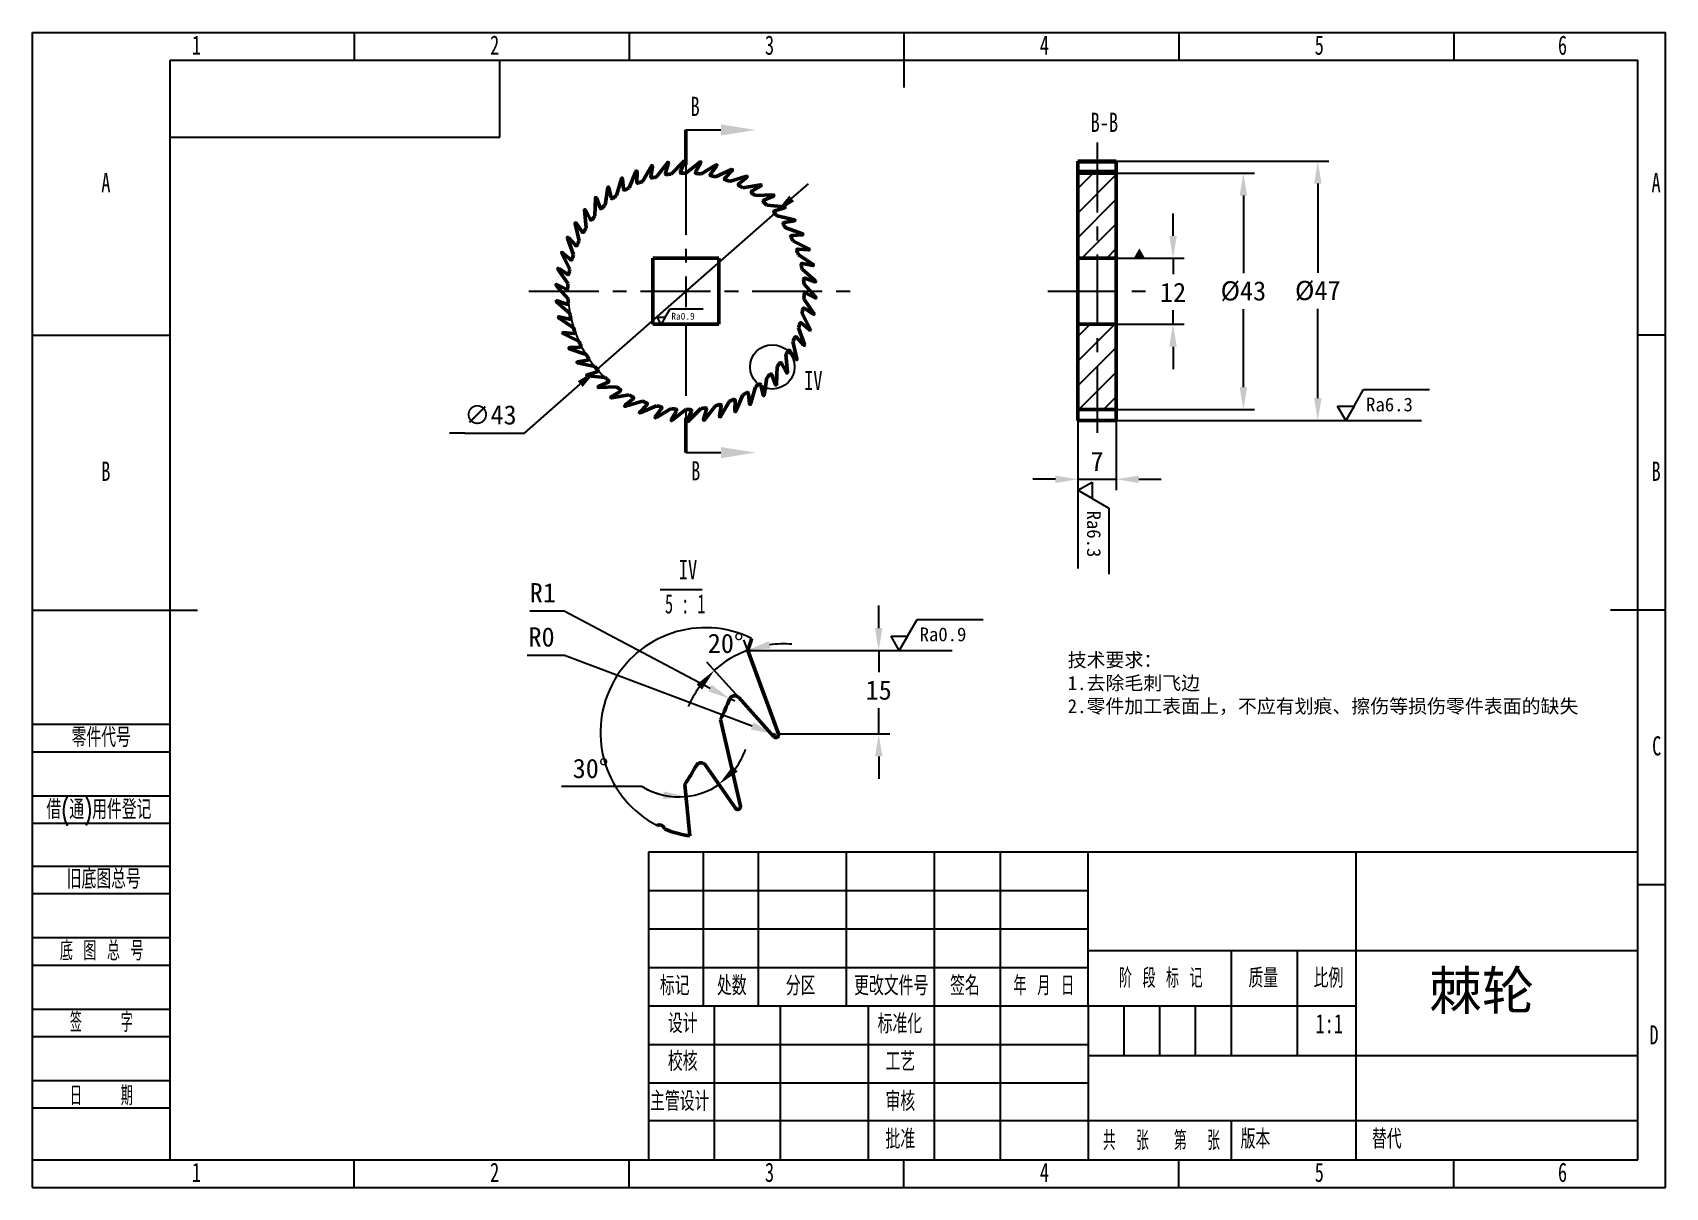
# Model space of a CAD drawing. Header units: millimetres. Extents: x 0 to 297, y 0 to 210.
import ezdxf

# ---------------------------------------------------------------- set-up
doc = ezdxf.new("R2010")
doc.units = ezdxf.units.MM
doc.header["$PDSIZE"] = -1
doc.linetypes.add('CENTERX2', pattern=[20.319999999999997, 12.7, -2.54, 2.54, -2.54])
for name, color, linetype in [('中心线层', 7, 'CENTERX2'), ('图框', 7, 'Continuous'), ('细实线层', 7, 'Continuous')]:
    doc.layers.add(name, color=color, linetype=linetype)
for name, color, linetype, lineweight in [('文字层', 3, 'Continuous', 25), ('标注层', 4, 'Continuous', 25), ('粗实线层', 7, 'Continuous', 25), ('轮廓实线层', 7, 'Continuous', 50)]:
    doc.layers.add(name, color=color, linetype=linetype, lineweight=lineweight)
doc.styles.add('SLDTEXTSTYLE0', font='TXT', dxfattribs={"width": 0.7, "bigfont": 'bigfont'})
doc.styles.add('SLDTEXTSTYLE1', font='TXT', dxfattribs={"width": 0.6, "bigfont": 'bigfont'})
doc.styles.add('SLDTEXTSTYLE2', font='TXT', dxfattribs={"width": 0.6142857142857143, "bigfont": 'bigfont'})
doc.styles.add('SLDTEXTSTYLE3', font='TXT', dxfattribs={"width": 0.6199999999999999, "bigfont": 'bigfont'})
doc.styles.add('SLDTEXTSTYLE4', font='TXT', dxfattribs={"width": 0.5666666666666668, "bigfont": 'bigfont'})
doc.styles.add('SLDTEXTSTYLE5', font='TXT', dxfattribs={"width": 0.7})
doc.styles.add('SLDTEXTSTYLE6', font='TXT', dxfattribs={"width": 0.6199999999999999})
doc.dimstyles.new('ISO-25', dxfattribs={"dimtxt": 2.5, "dimasz": 2.5, "dimexe": 1.25, "dimexo": 0.625, "dimtad": 1, "dimtxsty": 'Standard', "dimcen": 2.5, "dimadec": 0, "dimazin": 0, "dimtfac": 1, "dimtmove": 0, "dimatfit": 3, "dimfxl": 1, "dimarcsym": 0})
pattern_1 = [(45, (-9.231813088545891, 13.75), (-2.245064030267288, 2.245064030267288), [])]

msp = doc.modelspace()

# ---------------------------------------------------------------- texts
at = {"layer": '图框', "char_height": 3.5}
for s, insert, attachment_point, style in [('1', (29.79444444272668, 209.4864278646276), 2, 'SLDTEXTSTYLE5'), ('2', (84.04444444272667, 209.4864278646276), 2, 'SLDTEXTSTYLE5'), ('3', (134.0444444427267, 209.4864278646276), 2, 'SLDTEXTSTYLE5'), ('4', (184.0444444427267, 209.4864278646276), 2, 'SLDTEXTSTYLE5'), ('5', (234.0444444427267, 209.4864278646276), 2, 'SLDTEXTSTYLE5'), ('6', (278.2968750200235, 209.4864278646276), 2, 'SLDTEXTSTYLE5'), ('A', (13.32031252002326, 184.4864278646276), 2, 'SLDTEXTSTYLE5'), ('A', (295.3203125200233, 184.4864278646276), 2, 'SLDTEXTSTYLE5'), ('B', (13.32031252002326, 131.9864278646276), 2, 'SLDTEXTSTYLE5'), ('B', (295.3203125200232, 131.9864278646276), 2, 'SLDTEXTSTYLE5'), ('零件代号', (7.083635906999827, 83.57905177590045), 1, 'SLDTEXTSTYLE0'), ('C', (295.4272569427267, 82.04267083425643), 2, 'SLDTEXTSTYLE5'), ('借(通)用件登记', (2.496135550862075, 70.47254970328433), 1, 'SLDTEXTSTYLE0'), ('旧底图总号', (6.194053347533486, 57.82384841931236), 1, 'SLDTEXTSTYLE0'), ('底 图 总 号', (4.947178195541621, 44.76550074019977), 1, 'SLDTEXTSTYLE2'), ('标记', (116.7966342290526, 38.41721650494372), 2, 'SLDTEXTSTYLE0'), ('处数', (127.184059282118, 38.41721650494367), 2, 'SLDTEXTSTYLE0'), ('分区', (139.7079258110508, 38.41721650494365), 2, 'SLDTEXTSTYLE0'), ('更改文件号', (156.1801236940066, 38.41721650494361), 2, 'SLDTEXTSTYLE0'), ('签名', (169.5758031230824, 38.41721650494368), 2, 'SLDTEXTSTYLE0'), ('年 月 日', (183.9323626645692, 38.41721650494368), 2, 'SLDTEXTSTYLE3'), ('阶 段 标 记', (205.2114214022449, 39.80541856892588), 2, 'SLDTEXTSTYLE2'), ('质量', (223.8689610554449, 39.80541856892582), 2, 'SLDTEXTSTYLE0'), ('比例', (235.7185784945193, 39.80541856892592), 2, 'SLDTEXTSTYLE0'), ('签    字', (12.48994890828751, 31.76352494289896), 2, 'SLDTEXTSTYLE4'), ('设计', (118.2463137204692, 31.55814869226443), 2, 'SLDTEXTSTYLE0'), ('标准化', (157.759677382236, 31.49170988257322), 2, 'SLDTEXTSTYLE0'), ('1:1', (235.8581619610939, 31.5205321756722), 2, 'SLDTEXTSTYLE5'), ('D', (294.9296875200234, 29.48642786462763), 2, 'SLDTEXTSTYLE5'), ('校核', (118.2463137204691, 24.67899872668253), 2, 'SLDTEXTSTYLE0'), ('工艺', (157.8350248691193, 24.6426253208183), 2, 'SLDTEXTSTYLE0'), ('日    期', (12.48994890828748, 18.41347423487365), 2, 'SLDTEXTSTYLE4'), ('主管设计', (117.7047667331194, 17.39928971212241), 2, 'SLDTEXTSTYLE0'), ('审核', (157.8350248691194, 17.39928971212244), 2, 'SLDTEXTSTYLE0'), ('批准', (157.8350248691195, 10.52290553812348), 2, 'SLDTEXTSTYLE0'), ('共  张', (198.8697937876698, 10.26180767047339), 2, 'SLDTEXTSTYLE1'), ('第  张', (211.8048688305672, 10.26180767047351), 2, 'SLDTEXTSTYLE1'), ('版本', (222.4382225772596, 10.53142700034251), 2, 'SLDTEXTSTYLE0'), ('替代', (243.6406191091543, 10.53142700034255), 1, 'SLDTEXTSTYLE0'), ('1', (29.79444444272668, 4.486427864627626), 2, 'SLDTEXTSTYLE5'), ('2', (84.04444444272667, 4.486427864627628), 2, 'SLDTEXTSTYLE5'), ('3', (134.0444444427267, 4.486427864627628), 2, 'SLDTEXTSTYLE5'), ('4', (184.0444444427267, 4.486427864627628), 2, 'SLDTEXTSTYLE5'), ('5', (234.0444444427267, 4.486427864627628), 2, 'SLDTEXTSTYLE5'), ('6', (278.2968750200235, 4.486427864627628), 2, 'SLDTEXTSTYLE5')]:
    msp.add_mtext(s, dxfattribs=dict(at, insert=insert, attachment_point=attachment_point, style=style))
at = {"layer": '文字层', "char_height": 3.5, "style": 'SLDTEXTSTYLE5'}
for s, insert, attachment_point in [('B', (119.6682740837421, 198.3472295963182), 1), ('B-B', (194.9524356485403, 195.4471147945292), 2), ('IV', (140.3385230183317, 148.4860772098075), 1), ('B', (119.7797922567512, 132.0623394807915), 1)]:
    msp.add_mtext(s, dxfattribs=dict(at, insert=insert, attachment_point=attachment_point))
at = {"layer": '标注层', "attachment_point": 1}
for s, width, gutter_width, heights, insert, char_height in [('{\\fSimSun|b0|i0|c134|p2;技术要求：}\\P{\\fSimSun|b0|i0|c134|p2;1.去除毛刺飞边\\P2.零件加工表面上，不应有划痕、擦伤等损伤零件表面的缺失}', 89.97533635594165, 12.61559963783261, [24.81986906963384], (188.2736774651112, 97.184390690047), 2.523119927566522), ('{\\fSimSun|b0|i0|c134|p2;棘轮}', 35.65406829581525, 17.5, [0], (254.0737509386099, 39.30536961816739), 7)]:
    msp.add_mtext_dynamic_manual_height_columns(s, width=width, gutter_width=gutter_width, heights=heights, dxfattribs=dict(at, insert=insert, char_height=char_height))

# ---------------------------------------------------------------- blocks, each defined once
blk = doc.blocks.new('*D1')
at = {"layer": 'Defpoints', "color": 0, "transparency": 16777216}
for p in [(197.1253522657848, 168.9633858267717), (197.1253522657848, 156.9633858267717), (207.443343743452, 156.9633858267717)]:
    blk.add_point(p, dxfattribs=at)
at = {"layer": '标注层', "color": 0, "lineweight": -2, "transparency": 16777216}
for p, q in [((207.443343743452, 173.0433858267717), (207.443343743452, 177.1233858267717)), ((197.1253522657848, 168.9633858267717), (209.443343743452, 168.9633858267717)), ((207.443343743452, 168.9633858267717), (207.443343743452, 166.0486061096303)), ((207.443343743452, 156.9633858267717), (207.443343743452, 159.5006061096303)), ((197.1253522657848, 156.9633858267717), (209.443343743452, 156.9633858267717)), ((207.443343743452, 152.8833858267717), (207.443343743452, 148.8033858267717))]:
    blk.add_line(p, q, dxfattribs=at)
at = {"layer": '标注层', "color": 0, "transparency": 16777216}
for points in [[(206.763343743452, 173.0433858267717), (208.123343743452, 173.0433858267717), (207.443343743452, 168.9633858267717)], [(206.763343743452, 152.8833858267717), (208.123343743452, 152.8833858267717), (207.443343743452, 156.9633858267717)]]:
    blk.add_solid(points, dxfattribs=at)
at = {"layer": '标注层', "color": 0, "transparency": 16777216, "insert": (207.443343743452, 162.7746061096302), "char_height": 3.5, "attachment_point": 5}
blk.add_mtext('12', dxfattribs=at)
blk = doc.blocks.new('*D2')
at = {"layer": 'Defpoints', "color": 0, "transparency": 16777216}
for p in [(190.1253522657847, 139.4461504668751), (197.1253522657847, 139.4461504668751), (197.1253522657847, 128.7725395235718)]:
    blk.add_point(p, dxfattribs=at)
at = {"layer": '标注层', "color": 0, "lineweight": -2, "transparency": 16777216}
for p, q in [((190.1253522657847, 139.4461504668751), (190.1253522657847, 126.7725395235718)), ((197.1253522657847, 139.4461504668751), (197.1253522657847, 126.7725395235718)), ((186.0453522657847, 128.7725395235718), (181.9653522657847, 128.7725395235718)), ((190.1253522657847, 128.7725395235718), (197.1253522657847, 128.7725395235718)), ((201.2053522657847, 128.7725395235718), (205.2853522657847, 128.7725395235718))]:
    blk.add_line(p, q, dxfattribs=at)
at = {"layer": '标注层', "color": 0, "transparency": 16777216}
for points in [[(186.0453522657847, 129.4525395235718), (186.0453522657847, 128.0925395235718), (190.1253522657847, 128.7725395235718)], [(201.2053522657847, 129.4525395235718), (201.2053522657847, 128.0925395235718), (197.1253522657847, 128.7725395235718)]]:
    blk.add_solid(points, dxfattribs=at)
at = {"layer": '标注层', "color": 0, "transparency": 16777216, "insert": (193.6253522657847, 132.0465395235718), "char_height": 3.5, "attachment_point": 5}
blk.add_mtext('7', dxfattribs=at)
blk = doc.blocks.new('*D3')
at = {"layer": 'Defpoints', "color": 0, "transparency": 16777216}
for p in [(190.1253522657848, 184.4633858267717), (190.1253522657848, 141.4633858267717), (220.2392557224694, 141.4633858267717)]:
    blk.add_point(p, dxfattribs=at)
at = {"layer": '标注层', "color": 0, "lineweight": -2, "transparency": 16777216}
for p, q in [((190.1253522657848, 184.4633858267717), (222.2392557224694, 184.4633858267717)), ((220.2392557224694, 180.3833858267717), (220.2392557224694, 166.2373858267717)), ((220.2392557224694, 145.5433858267717), (220.2392557224694, 159.6893858267717)), ((190.1253522657848, 141.4633858267717), (222.2392557224694, 141.4633858267717))]:
    blk.add_line(p, q, dxfattribs=at)
at = {"layer": '标注层', "color": 0, "transparency": 16777216}
for points in [[(219.5592557224694, 180.3833858267717), (220.9192557224694, 180.3833858267717), (220.2392557224694, 184.4633858267717)], [(219.5592557224694, 145.5433858267717), (220.9192557224694, 145.5433858267717), (220.2392557224694, 141.4633858267717)]]:
    blk.add_solid(points, dxfattribs=at)
at = {"layer": '标注层', "color": 0, "transparency": 16777216, "insert": (220.2392557224694, 162.9633858267716), "char_height": 3.5, "attachment_point": 5}
blk.add_mtext('%%C43', dxfattribs=at)
blk = doc.blocks.new('*D4')
at = {"layer": 'Defpoints', "color": 0, "transparency": 16777216}
for p in [(190.1253522657848, 186.6224138144045), (190.1253522657848, 139.4461504668751), (233.7768705038676, 139.4461504668751)]:
    blk.add_point(p, dxfattribs=at)
at = {"layer": '标注层', "color": 0, "lineweight": -2, "transparency": 16777216}
for p, q in [((190.1253522657848, 186.6224138144045), (235.7768705038676, 186.6224138144045)), ((233.7768705038676, 182.5424138144045), (233.7768705038676, 166.3082821406398)), ((233.7768705038676, 143.5261504668752), (233.7768705038676, 159.7602821406398)), ((190.1253522657848, 139.4461504668751), (235.7768705038676, 139.4461504668751))]:
    blk.add_line(p, q, dxfattribs=at)
at = {"layer": '标注层', "color": 0, "transparency": 16777216}
for points in [[(233.0968705038676, 182.5424138144045), (234.4568705038676, 182.5424138144045), (233.7768705038676, 186.6224138144045)], [(233.0968705038676, 143.5261504668752), (234.4568705038676, 143.5261504668752), (233.7768705038676, 139.4461504668751)]]:
    blk.add_solid(points, dxfattribs=at)
at = {"layer": '标注层', "color": 0, "transparency": 16777216, "insert": (233.7768705038675, 163.0342821406397), "char_height": 3.5, "attachment_point": 5}
blk.add_mtext('%%C47', dxfattribs=at)
blk = doc.blocks.new('*D5')
at = {"layer": 'Defpoints', "color": 0, "transparency": 16777216}
for p in [(135.0035097878349, 177.1436366295763), (102.6819697769038, 148.7831350239668)]:
    blk.add_point(p, dxfattribs=at)
at = {"layer": '标注层', "color": 0, "lineweight": -2, "transparency": 16777216}
for p, q in [((138.0702977702675, 179.8345865493643), (141.1370857527, 182.5255364691524)), ((135.0035097878349, 177.1436366295763), (102.6819697769038, 148.7831350239668)), ((89.46370047940773, 137.1847784014721), (99.61518179447118, 146.0921851041788)), ((78.60636714607442, 137.1847784014721), (89.46370047940773, 137.1847784014721))]:
    blk.add_line(p, q, dxfattribs=at)
blk.add_arc((118.8427397823693, 162.9633858267715), 21.49999999999999, 185.762228366867, 226.595139158373, dxfattribs=at)
at = {"layer": '标注层', "color": 0, "transparency": 16777216}
for points in [[(137.6218061169695, 180.3457178797698), (138.5187894235655, 179.3234552189589), (135.0035097878349, 177.1436366295763)], [(99.16669014117318, 146.6033164345842), (100.0636734477692, 145.5810537737734), (102.6819697769038, 148.7831350239668)]]:
    blk.add_solid(points, dxfattribs=at)
at = {"layer": '标注层', "color": 0, "transparency": 16777216, "insert": (83.27303381274108, 140.4587784014721), "char_height": 3.5, "attachment_point": 5}
blk.add_mtext('∅43', dxfattribs=at)
blk = doc.blocks.new('SW_NOTE_0')
at = {"layer": '图框', "color": 0}
blk.add_line((-2.851041848771274, -0.8555552922189236), (4.819791880436242, -0.8555552922189236), dxfattribs=at)
at = {"layer": '图框', "color": 0, "char_height": 3.5, "attachment_point": 2}
for s, insert, style in [('IV', (2.242187499999992, 4.511737089201883), 'SLDTEXTSTYLE5'), ('5 : 1', (1.742708151228733, -1.699373301520868), 'SLDTEXTSTYLE6')]:
    blk.add_mtext(s, dxfattribs=dict(at, insert=insert, style=style))
blk = doc.blocks.new('*D7')
at = {"layer": 'Defpoints', "color": 0, "transparency": 16777216}
for p in [(126.8267608157658, 88.8664133048388), (127.7101896324819, 88.397835561545)]:
    blk.add_point(p, dxfattribs=at)
at = {"layer": '标注层', "color": 0, "lineweight": -2, "transparency": 16777216}
for p, q in [((90.46856093563935, 104.8675153364093), (96.659227602306, 104.8675153364093)), ((96.659227602306, 104.8675153364093), (123.2223921050758, 90.77819943236412)), ((127.7101896324819, 88.397835561545), (126.8267608157658, 88.8664133048388))]:
    blk.add_line(p, q, dxfattribs=at)
at = {"layer": '标注层', "color": 0, "transparency": 16777216}
blk.add_solid([(123.54102312633, 91.37892755081246), (122.9037610838215, 90.17747131391576), (126.8267608157658, 88.8664133048388)], dxfattribs=at)
at = {"layer": '标注层', "color": 0, "transparency": 16777216, "insert": (92.80189426897269, 108.1415153364093), "char_height": 3.5, "attachment_point": 5}
blk.add_mtext('R1', dxfattribs=at)
blk = doc.blocks.new('*D8')
at = {"layer": 'Defpoints', "color": 0, "transparency": 16777216}
for p in [(134.7267690359141, 82.46713927445286), (135.1946060790682, 82.29071173156422)]:
    blk.add_point(p, dxfattribs=at)
at = {"layer": '标注层', "color": 0, "lineweight": -2, "transparency": 16777216}
for p, q in [((89.94486592636596, 96.80042274161565), (96.71886592636665, 96.80042274161565)), ((96.71886592636665, 96.80042274161565), (130.9092048436669, 83.90679327388185)), ((135.1946060790682, 82.29071173156422), (134.7267690359141, 82.46713927445286))]:
    blk.add_line(p, q, dxfattribs=at)
blk.add_arc((135.1946060790682, 82.29071173156422), 0.4999981768335431, 159.3378765327872, 221.8527882067873, dxfattribs=at)
at = {"layer": '标注层', "color": 0, "transparency": 16777216}
blk.add_solid([(131.149147176905, 84.54305397258975), (130.6692625104287, 83.27053257517397), (134.7267690359141, 82.46713927445286)], dxfattribs=at)
at = {"layer": '标注层', "color": 0, "transparency": 16777216, "insert": (92.56986592636596, 100.0744227416156), "char_height": 3.5, "attachment_point": 5}
blk.add_mtext('R0', dxfattribs=at)
blk = doc.blocks.new('*D9')
at = {"layer": 'Defpoints', "color": 0, "transparency": 16777216}
for p in [(130.1019544379837, 97.63867569889638), (135.6640663728745, 82.46277337557781), (153.9041227926778, 82.46277337557781)]:
    blk.add_point(p, dxfattribs=at)
at = {"layer": '标注层', "color": 0, "lineweight": -2, "transparency": 16777216}
for p, q in [((153.9041227926778, 101.7186756988964), (153.9041227926778, 105.7986756988964)), ((130.1019544379837, 97.63867569889638), (155.9041227926778, 97.63867569889638)), ((153.9041227926778, 97.63867569889638), (153.9041227926778, 93.68356975951764)), ((153.9041227926778, 82.46277337557781), (153.9041227926778, 87.13556975951764)), ((135.6640663728745, 82.46277337557781), (155.9041227926778, 82.46277337557781)), ((153.9041227926778, 78.38277337557781), (153.9041227926778, 74.30277337557781))]:
    blk.add_line(p, q, dxfattribs=at)
at = {"layer": '标注层', "color": 0, "transparency": 16777216}
for points in [[(153.2241227926777, 101.7186756988964), (154.5841227926778, 101.7186756988964), (153.9041227926778, 97.63867569889638)], [(153.2241227926777, 78.38277337557781), (154.5841227926778, 78.38277337557781), (153.9041227926778, 82.46277337557781)]]:
    blk.add_solid(points, dxfattribs=at)
at = {"layer": '标注层', "color": 0, "transparency": 16777216, "insert": (153.9041227926778, 90.40956975951758), "char_height": 3.5, "attachment_point": 5}
blk.add_mtext('15', dxfattribs=at)
blk = doc.blocks.new('*D10')
at = {"layer": 'Defpoints', "color": 0, "transparency": 16777216}
for p in [(127.9076228229912, 96.73125003211322), (130.1019544379837, 97.63867569889634), (128.4550501631624, 89.06506443198529), (134.8221766429073, 81.9571034404239), (135.6640643106825, 82.46277900214999)]:
    blk.add_point(p, dxfattribs=at)
at = {"layer": '标注层', "color": 0, "lineweight": -2, "transparency": 16777216}
for p, q in [((130.1019544379837, 97.63867569889634), (129.3953792529429, 99.56652542895803)), ((128.4550501631624, 89.06506443198529), (122.6678082678615, 95.5256695057794))]:
    blk.add_line(p, q, dxfattribs=at)
for start, end in [(85.23972738565044, 97.68404557981391), (110.1283637739774, 131.8531557205777), (144.2974739147412, 156.7417921089047)]:
    blk.add_arc((136.5607387791522, 80.01625431717392), 18.82199504572267, start, end, dxfattribs=at)
at = {"layer": '标注层', "color": 0, "transparency": 16777216}
for points in [[(134.2074719700423, 98.00916719349578), (133.8806188698075, 99.32930622059365), (130.0836283386313, 97.68867740634036)], [(120.7702547664495, 91.45468214608594), (121.7821270660583, 90.54599383358028), (124.0022558537709, 94.03595488865952)]]:
    blk.add_solid(points, dxfattribs=at)
at = {"layer": '标注层', "color": 0, "transparency": 16777216, "insert": (126.0653689074879, 98.9144249754255), "char_height": 3.5, "attachment_point": 5}
blk.add_mtext('20%%D', dxfattribs=at)
blk = doc.blocks.new('*D11')
at = {"layer": 'Defpoints', "color": 0, "transparency": 16777216}
for p in [(122.4238051699526, 76.7871362509927), (118.6286377387172, 73.25662275578587), (122.9821038848362, 72.2090615160279), (127.8498674409515, 68.93720919068663), (119.567215316189, 63.90015570249169)]:
    blk.add_point(p, dxfattribs=at)
at = {"layer": '标注层', "color": 0, "lineweight": -2, "transparency": 16777216}
blk.add_line((110.8923535846587, 72.88854392557937), (96.18102025132536, 72.88854392557937), dxfattribs=at)
for start, end in [(322.993885939443, 341.3345919695654), (238.5547843820491, 275.7283625371786), (239.0469504769337, 257.3876565070562), (275.7283625371786, 304.6531799093205)]:
    blk.add_arc((117.570090105089, 83.8090440964537), 12.80037065941277, start, end, dxfattribs=at)
at = {"layer": '标注层', "color": 0, "transparency": 16777216}
for points in [[(128.2629574598787, 75.6138942903126), (127.3212396556898, 76.59510149435957), (124.8484769456433, 73.27934447976942)], [(114.8159103925005, 71.99632300708332), (114.7342587945136, 70.63877631670903), (118.8477246646299, 71.07259486793549)]]:
    blk.add_solid(points, dxfattribs=at)
at = {"layer": '标注层', "color": 0, "transparency": 16777216, "insert": (101.496686917992, 76.16254392557936), "char_height": 3.5, "attachment_point": 5}
blk.add_mtext('30%%D', dxfattribs=at)
blk = doc.blocks.new('ccd')
for p, q in [((3, 5.196152422706746), (6.5, 11.25833024919802)), ((6.5, 11.25833024919802), (30.5, 11.25833024919802)), ((0, 0), (-3, 5.196152422706746)), ((-3, 5.196152422706746), (3, 5.196152422706746)), ((3, 5.196152422706746), (0, 0))]:
    blk.add_line(p, q)
blk.add_attdef('RA6.3', (7.394391224322135, 3.359505724395603), '', height=5)
blk = doc.blocks.new('1')
at = {"layer": '标注层'}
blk.add_lwpolyline([(207.443343743452, 177.1233858267717, 2, 0, 0), (207.443343743452, 178.8838475750934, 0, 0, 0)], format="xyseb", dxfattribs=at)

# ---------------------------------------------------------------- dimensions: what is measured, and where the dimension line sits
at = {"layer": '标注层'}
for base, p1, p2, picture, middle in [((233.7768705038676, 139.4461504668751), (190.1253522657847, 186.6224138144044), (190.1253522657847, 139.4461504668751), '*D4', (233.7768705038675, 163.0342821406397)), ((220.2392557224694, 141.4633858267717), (190.1253522657847, 184.4633858267717), (190.1253522657847, 141.4633858267716), '*D3', (220.2392557224694, 162.9633858267716))]:
    dim = msp.add_linear_dim(base=base, p1=p1, p2=p2, angle=90, text='%%C<>', dimstyle='ISO-25', override={"dimtxt": 3.5, "dimasz": 4.08, "dimexe": 2, "dimexo": 0, "dimgap": 1.524, "dimtih": 1, "dimtoh": 1, "dimdec": 0, "dimzin": 0, "dimadec": 2, "dimtdec": 0, "dimtzin": 0}, dxfattribs=at)
    dim.commit()
    dim.dimension.update_dxf_attribs({"geometry": picture, "text_midpoint": middle, "dimtype": 160})
dim = msp.add_diameter_dim_2p(p1=(135.0035097878349, 177.1436366295763), p2=(102.6819697769038, 148.7831350239668), dimstyle='ISO-25', override={"dimtxt": 3.5, "dimasz": 4.08, "dimexe": 2, "dimexo": 0, "dimgap": 1.524, "dimtih": 1, "dimtoh": 1, "dimdec": 0, "dimzin": 0, "dimadec": 2, "dimtdec": 0, "dimtzin": 0}, dxfattribs=at)
dim.commit()
dim.dimension.update_dxf_attribs({"geometry": '*D5', "text_midpoint": (83.27303381274108, 137.1847784014721), "dimtype": 163})
for base, p1, p2, picture, middle in [((207.443343743452, 156.9633858267717), (197.1253522657847, 168.9633858267716), (197.1253522657847, 156.9633858267716), '*D1', (207.443343743452, 162.7746061096302)), ((153.9041227926778, 82.46277337557781), (130.1019544379837, 97.63867569889632), (135.6640663728745, 82.46277337557778), '*D9', (153.9041227926778, 90.40956975951758))]:
    dim = msp.add_linear_dim(base=base, p1=p1, p2=p2, angle=90, dimstyle='ISO-25', override={"dimtxt": 3.5, "dimasz": 4.08, "dimexe": 2, "dimexo": 0, "dimgap": 1.524, "dimtih": 1, "dimtoh": 1, "dimdec": 0, "dimzin": 0, "dimadec": 2, "dimtdec": 0, "dimtzin": 0}, dxfattribs=at)
    dim.commit()
    dim.dimension.update_dxf_attribs({"geometry": picture, "text_midpoint": middle, "dimtype": 160})
dim = msp.add_linear_dim(base=(197.1253522657847, 128.7725395235718), p1=(190.1253522657847, 139.4461504668751), p2=(197.1253522657847, 139.4461504668751), dimstyle='ISO-25', override={"dimtxt": 3.5, "dimasz": 4.08, "dimexe": 2, "dimexo": 0, "dimgap": 1.524, "dimtih": 1, "dimtoh": 1, "dimdec": 0, "dimzin": 0, "dimadec": 2, "dimtdec": 0, "dimtzin": 0}, dxfattribs=at)
dim.commit()
dim.dimension.update_dxf_attribs({"geometry": '*D2', "text_midpoint": (193.6253522657847, 132.0465395235718)})
for center, mpoint, picture, middle in [((127.7101896324819, 88.397835561545), (126.8267608157658, 88.8664133048388), '*D7', (92.80189426897269, 104.8675153364093)), ((135.1946060790682, 82.29071173156422), (134.7267690359141, 82.46713927445286), '*D8', (92.56986592636596, 96.80042274161565))]:
    dim = msp.add_radius_dim(center=center, mpoint=mpoint, dimstyle='ISO-25', override={"dimtxt": 3.5, "dimasz": 4.08, "dimexe": 2, "dimexo": 0, "dimgap": 1.524, "dimtih": 1, "dimtoh": 1, "dimdec": 0, "dimzin": 0, "dimadec": 2, "dimtdec": 0, "dimtzin": 0}, dxfattribs=at)
    dim.commit()
    dim.dimension.update_dxf_attribs({"geometry": picture, "text_midpoint": middle, "dimtype": 164})
dim = msp.add_angular_dim_2l(base=(127.9076228229912, 96.73125003211322), line1=((135.6640643106825, 82.46277900214999), (130.1019544379837, 97.63867569889634)), line2=((128.4550501631624, 89.0650644319853), (134.8221766429073, 81.9571034404239)), text='20%%D', dimstyle='ISO-25', override={"dimtxt": 3.5, "dimasz": 4.08, "dimexe": 2, "dimexo": 0, "dimgap": 1.524, "dimtih": 1, "dimtoh": 1, "dimdec": 0, "dimzin": 0, "dimadec": 2, "dimtdec": 0, "dimtzin": 0}, dxfattribs=at)
dim.commit()
dim.dimension.update_dxf_attribs({"geometry": '*D10', "text_midpoint": (126.0653689074879, 95.6404249754255), "dimtype": 162})
dim = msp.add_angular_dim_2l(base=(122.9821038848362, 72.2090615160279), line1=((119.567215316189, 63.90015570249169), (118.6286377387173, 73.25662275578587)), line2=((122.4238051699526, 76.7871362509927), (127.8498674409515, 68.93720919068663)), text='30%%D', dimstyle='ISO-25', override={"dimtxt": 3.5, "dimasz": 4.08, "dimexe": 2, "dimexo": 0, "dimgap": 1.524, "dimtih": 1, "dimtoh": 1, "dimdec": 0, "dimzin": 0, "dimadec": 2, "dimtdec": 0, "dimtzin": 0}, dxfattribs=at)
dim.commit()
dim.dimension.update_dxf_attribs({"geometry": '*D11', "text_midpoint": (101.496686917992, 76.16254392557937)})

# ---------------------------------------------------------------- hatches: boundary and pattern name
h = msp.add_hatch()
h.set_pattern_fill('ANSI31', color=256, angle=2.8e-322, style=0)
h.set_pattern_definition(pattern_1)
h.paths.add_polyline_path([(197.1253522657847, 168.9633858267716), (197.1253522657847, 184.4633858267716), (190.1253522657847, 184.4633858267716), (190.1253522657847, 168.9633858267716)], flags=0)
h = msp.add_hatch()
h.set_pattern_fill('ANSI31', color=256, angle=2.8e-322, style=0)
h.set_pattern_definition(pattern_1)
h.paths.add_polyline_path([(190.1253522657847, 156.9633858267716), (190.1253522657847, 141.4633858267716), (197.1253522657847, 141.4633858267716), (197.1253522657847, 156.9633858267716)], flags=0)

# ---------------------------------------------------------------- linework, layer by layer
msp.add_arc((122.3317130212521, 82.74037463152372), 19.04195642910886, 63.66043452912587, 242.732976259394)
at = {"layer": '中心线层'}
for p, q in [((193.6253522657847, 189.9990406667341), (193.6253522657847, 137.2445394108021)), ((118.8427397823694, 185.9505805314363), (118.8427397823694, 160.0608149017889)), ((90.27410121372489, 162.9633858267716), (148.7113486463547, 162.9633858267716)), ((184.6800171431715, 162.9633858267716), (204.1968963845685, 162.9633858267716)), ((118.8427397823694, 156.6439722491059), (118.8427397823694, 139.976191122107))]:
    msp.add_line(p, q, dxfattribs=at)
at = {"layer": '图框'}
for p, q in [((0, 0), (0, 210)), ((0, 210), (297, 210)), ((58.49999999999997, 210), (58.49999999999997, 205)), ((108.5, 210), (108.5, 205)), ((158.5, 210), (158.5, 200)), ((208.5, 210), (208.5, 205)), ((258.4999999999999, 210), (258.4999999999999, 205)), ((297, 0), (297, 210)), ((25, 5), (25, 205)), ((25, 205), (292, 205)), ((292, 5), (292, 205)), ((0, 155), (25, 155)), ((297, 155), (292, 154.9999999999999)), ((0, 105), (30, 105)), ((297, 105), (287, 105)), ((1.387778780781446e-14, 84.22062153984079), (25.00000000000001, 84.22062153984079)), ((1.387778780781446e-14, 79.22062153984085), (25.00000000000001, 79.22062153984085)), ((1.387778780781446e-14, 71.22062153984083), (25.00000000000001, 71.22062153984083)), ((1.387778780781446e-14, 66.22062153984083), (25.00000000000001, 66.22062153984083)), ((112, 60.99999999999999), (112, 5)), ((112, 60.99999999999999), (292, 60.99999999999999)), ((122, 60.99999999999999), (122, 33.00000000000002)), ((132.0000000000001, 60.99999999999999), (132.0000000000001, 33.00000000000002)), ((148.0000000000001, 60.99999999999999), (148.0000000000001, 33.00000000000002)), ((164, 60.99999999999999), (164, 4.999999999999972)), ((176.0000000000001, 60.99999999999999), (176.0000000000001, 4.999999999999972)), ((191.9681386681628, 61.05215717061242), (192.0046899746901, 4.999999999999997)), ((240.6919146759595, 61.00000825018589), (240.6919146759595, 5)), ((0, 58.43002782288127), (24.99999999999999, 58.43002782288127)), ((112, 53.99999999999999), (192, 53.99999999999999)), ((297, 54.99999999999999), (292, 54.99999999999999)), ((0, 53.43002782288127), (24.99999999999999, 53.43002782288127)), ((0, 45.43002782288125), (24.99999999999999, 45.43002782288125)), ((112, 46.99999999999998), (192, 46.99999999999998)), ((191.9798763676702, 43.05216099765697), (291.9798763676702, 43.05216099765698)), ((218.0000225370458, 43.06912202290631), (218.0000225370458, 24.06912202290638)), ((230, 42.99999999999998), (230, 24.00000000000005)), ((0, 40.43002782288127), (24.99999999999999, 40.43002782288127)), ((112, 40.00000000000003), (192, 40.00000000000003)), ((112, 33.00000000000002), (192, 33.00000000000002)), ((124, 33.00000000000002), (124, 5)), ((136.0000000000001, 33.00000000000002), (136.0000000000001, 5)), ((152.0000000000001, 33.00000000000002), (152.0000000000001, 5)), ((192.0151988559129, 33.00000412509223), (240.6919146759595, 33.00000412509224)), ((198.5, 33.00000000000002), (198.5, 24.00000000000005)), ((205, 33.00000000000002), (205, 24.00000000000005)), ((211.5, 33.00000000000002), (211.5, 24.00000000000005)), ((0, 32.43002782288126), (24.99999999999999, 32.43002782288126)), ((0, 27.43002782288126), (24.99999999999999, 27.43002782288126)), ((112, 25.99999999999996), (192, 25.99999999999996)), ((192, 24.00000000000005), (292, 24.00000000000005)), ((0, 19.43002782288128), (24.99999999999999, 19.43002782288128)), ((112, 18.99999999999999), (192, 18.99999999999999)), ((0, 14.43002782288128), (24.99999999999999, 14.43002782288128)), ((112, 12.16608589739257), (192.0000170090906, 12.16608589739257)), ((192.0000170090906, 12.16608589739257), (292.0000382704538, 12.16608589739257)), ((218.0000225370458, 12.16608589739257), (218.0000225370458, 5)), ((0, 5), (25.00000000000001, 5)), ((25.00000000000001, 5), (292, 5)), ((58.49999999999997, 0), (58.49999999999997, 5)), ((108.5, 0), (108.5, 5)), ((158.5, 0), (158.5, 5)), ((208.5, 0), (208.5, 5)), ((258.4999999999999, 0), (258.4999999999999, 5)), ((0, 0), (297, 0))]:
    msp.add_line(p, q, dxfattribs=at)
at = {"layer": '标注层'}
for p, q in [((78.60636714607448, 137.1847784014722), (75.81886977664215, 137.1847784014722)), ((235.7768705038676, 139.4461504668751), (252.666580129332, 139.4461504668751)), ((190.1253522657847, 126.7725395235718), (190.1253522657847, 112.559304308679)), ((155.9041227926778, 97.63867569889638), (167.2561408937418, 97.63867569889638))]:
    msp.add_line(p, q, dxfattribs=at)
msp.add_circle((134.549204619238, 149.2187875261429), 4.036880299988479, dxfattribs=at)
at = {"layer": '粗实线层'}
for p, q in [((84.99999999999999, 191), (84.99999999999999, 205)), ((25, 191), (84.99999999999999, 191))]:
    msp.add_line(p, q, dxfattribs=at)
at = {"layer": '细实线层'}
for p, q in [((118.8427397823694, 192.3005805314363), (125.1927397823694, 192.3005805314363)), ((118.8427397823694, 133.626191122107), (125.1927397823694, 133.626191122107))]:
    msp.add_line(p, q, dxfattribs=at)
at = {"layer": '轮廓实线层'}
for p, q in [((118.8427397823694, 192.3005805314363), (118.8427397823694, 185.9505805314363)), ((109.7518384299042, 184.7780357514075), (108.4850357687833, 181.8039800439528)), ((109.8989529377582, 182.8284795795134), (109.9438128835323, 184.7364969019345)), ((112.5576237059, 185.7454116855315), (110.9280615887406, 182.9535804156712)), ((112.4592336668434, 183.7927914623669), (112.7428777358296, 185.6801408742122)), ((115.4625287121894, 186.3535038594655), (113.4959069854381, 183.787924370592)), ((115.1201866409543, 184.4286109719924), (115.6381412251654, 186.265527403777)), ((118.4207416622235, 186.5927177880458), (116.1480752593639, 184.2938523207358)), ((117.8398459992173, 184.7259114895514), (118.5839431377395, 186.4834252212695)), ((121.3856099015834, 186.4592834774903), (118.8427397823694, 184.4633865569285)), ((120.5753217759343, 184.6800028745583), (121.5338266297045, 186.3303996090344)), ((124.3103753617766, 185.9553057168177), (121.5374043053749, 184.2938523207358)), ((123.2834739452961, 184.2916115586213), (124.4412699556711, 185.8088608298949)), ((127.1489133900764, 185.0887305502347), (124.1895725793006, 183.787924370592)), ((125.9215927525225, 183.5668600563458), (127.2604206419351, 184.9270361874751)), ((197.1253522657847, 186.6224138144044), (190.1253522657847, 186.6224138144044)), ((190.1253522657847, 186.4834261313568), (190.1253522657847, 186.6224138144044)), ((197.1253522657847, 186.4834261313568), (190.1253522657847, 186.4834261313568)), ((190.1253522657847, 184.7259109236195), (190.1253522657847, 186.4834261313568)), ((190.1253522657847, 184.7259109236195), (197.1253522657847, 184.7259109236195)), ((190.1253522657847, 184.4633858267717), (190.1253522657847, 184.7259109236195)), ((190.1253522657847, 184.4633858267717), (197.1253522657847, 184.4633858267717)), ((190.1253522657847, 168.9633858267716), (190.1253522657847, 184.4633858267717)), ((197.1253522657847, 186.6224138144044), (197.1253522657847, 186.4834261313568)), ((197.1253522657847, 184.7259109236195), (197.1253522657847, 186.4834261313568)), ((197.1253522657847, 184.7259109236195), (197.1253522657847, 184.4633858267717)), ((197.1253522657847, 168.9633858267716), (197.1253522657847, 184.4633858267717)), ((104.6123627415659, 181.8318731550626), (104.1249774238827, 178.6362111036233)), ((105.239690451956, 179.9801524196318), (104.8086361801984, 181.8393814776591)), ((107.0894228136899, 183.4666292582206), (106.205356477833, 180.3572505180291)), ((107.4797205469372, 181.5508838210753), (107.2850890300038, 183.4494780216864)), ((129.8564581042888, 183.8732260678462), (126.7574179759982, 182.9535804156712)), ((128.4480739227297, 182.5171794210128), (129.9468206084135, 183.698830327814)), ((132.3903092956903, 182.327960750883), (129.2004437959554, 181.8039800439528)), ((130.8230731478693, 181.1591248427085), (132.4581021285417, 182.1436147604636)), ((102.3597253328922, 179.8995501760892), (102.2767053759458, 176.6680014718822)), ((103.2141877180698, 178.1410557617), (102.5535093462827, 179.9315988485268)), ((134.7105076378944, 180.4773054484776), (131.4801230869057, 180.3572505180291)), ((133.0091349622967, 179.5141111527137), (134.7546597785118, 180.2859149341039)), ((136.7804614669444, 178.3504440848283), (133.560502140856, 178.6362111036233)), ((98.66571629706645, 175.2683102552346), (99.38895905677104, 172.117640397375)), ((99.93065538171554, 173.777558973854), (98.84544292751575, 175.3475443859152)), ((100.3670340246322, 177.7001341272644), (100.6896888679626, 174.4836616728953)), ((101.4351567095878, 176.0625989575437), (100.5552748060586, 177.7562174413852)), ((134.9717845982673, 177.6080840666345), (136.8002800113323, 178.1550302569322)), ((138.5675260639551, 175.9809201051048), (135.4087741887929, 176.6680014718822)), ((136.6800704813363, 175.4711010892443), (138.5626962250831, 175.7845628474406)), ((97.28260355356956, 172.6424304236225), (98.39502552810931, 169.6072510842732)), ((98.72440638307357, 171.3219733376554), (97.45098108712459, 172.7435655359677)), ((140.0435214704635, 173.4061018962911), (136.9957906967761, 174.4836616728953)), ((138.1070503807428, 173.1368639905504), (140.0141177541377, 173.2118978564195)), ((96.23950550619388, 169.8639068220309), (97.72356430355335, 166.9920842562369)), ((97.8354366338613, 168.7345673729233), (96.39387967351699, 169.9853475604705)), ((141.1851664847495, 170.6665951226405), (138.2965205079677, 172.117640397375)), ((139.2302198177936, 170.6421846922985), (141.1316545522573, 170.4776083518318)), ((141.9744567788007, 167.8056043040506), (139.2904540366294, 169.6072510842732)), ((95.55287303689742, 166.9765577119342), (97.38516452077651, 164.3133820200837)), ((97.27776440147186, 166.0561467454336), (95.69081122342372, 167.1163892772547)), ((124.8427398345234, 168.9633858789257), (112.8427397302153, 168.9633858789257)), ((112.8427397302153, 168.9633858789257), (112.8427397302153, 156.9633857746176)), ((124.8427398345234, 156.9633857746176), (124.8427398345234, 168.9633858789257)), ((142.398948020375, 164.8682492252938), (139.9619152611854, 166.9920842562369)), ((140.0318668997648, 168.0264059853307), (141.8976822710397, 167.6248145688824)), ((190.1253522657847, 168.9633858267716), (197.1253522657847, 168.9633858267716)), ((190.1253522657847, 168.9633858267716), (190.1253522657847, 156.9633858267716)), ((197.1253522657847, 168.9633858267716), (197.1253522657847, 156.9633858267716)), ((95.23353742722297, 164.0259184808037), (97.38516452077651, 161.6133896334595)), ((97.06018509629989, 163.3289513286236), (95.35286033812785, 164.1819353847332)), ((142.4519421375158, 161.9008531727395), (140.3003150439622, 164.3133820200837)), ((140.4993498540285, 165.3307808030895), (142.300117931402, 164.6985073041669)), ((95.28653154436374, 161.0585224282495), (97.72356430355335, 158.9346873973063)), ((97.18612971071029, 160.5959908504537), (95.38536163333679, 161.2282643493763)), ((142.1326065278413, 158.950213941609), (140.3003150439622, 161.6133896334595)), ((140.6252944684389, 162.5978203249197), (142.3326192266109, 161.7448362688101)), ((95.71102278593803, 158.1211673494927), (98.39502552810931, 156.31952056927)), ((97.65361266497398, 157.9003656682125), (95.78779729369903, 158.3019570846609)), ((141.4459740585449, 156.0628648315123), (139.9619152611854, 158.9346873973063)), ((140.4077151632669, 159.8706249081097), (141.994668341315, 158.8103823762885)), ((96.5003130799892, 155.2601765309028), (99.38895905677104, 153.8091312561683)), ((98.45525974694515, 155.2845869612447), (96.55382501248145, 155.4491633017115)), ((112.8427397302153, 156.9633857746176), (124.8427398345234, 156.9633857746176)), ((138.9610731816652, 154.6047983158878), (140.2344984776142, 153.1832061175755)), ((140.4028760111692, 153.2843412299208), (139.2904540366294, 156.31952056927)), ((139.8500429308774, 157.19220428062), (141.2915998912218, 155.9414240930728)), ((197.1253522657847, 156.9633858267716), (190.1253522657847, 156.9633858267716)), ((190.1253522657847, 141.4633858267716), (190.1253522657847, 156.9633858267716)), ((197.1253522657847, 141.4633858267716), (197.1253522657847, 156.9633858267716)), ((97.64195809427524, 152.5206697572521), (100.6896888679626, 151.4431099806479)), ((99.57842918399596, 152.7899076629928), (97.671361810601, 152.7148737971238)), ((137.7548241830232, 152.1492126796893), (138.840036637223, 150.5792272676281)), ((139.0197632676723, 150.6584613983086), (138.2965205079677, 153.8091312561683)), ((99.11795350078368, 149.9458515484384), (102.2767053759458, 149.258770181661)), ((101.0054090834024, 150.455670564299), (99.12278333965564, 150.1422088061026)), ((135.3257542318466, 146.0272214774541), (135.4087741887929, 149.258770181661)), ((136.2503228551509, 149.8641726959995), (137.1302047586801, 148.1705542121581)), ((137.3184455401065, 148.2266375262789), (136.9957906967761, 151.4431099806479)), ((102.7136949664714, 148.3186875869087), (100.8851995534065, 147.7717413966111)), ((100.9050180977943, 147.576327568715), (104.1249774238827, 147.29056054992)), ((104.676344602442, 146.4126605008296), (102.930819786227, 145.6408567194394)), ((102.9749719268444, 145.4494662050656), (106.205356477833, 145.5695211355142)), ((130.5960567510488, 142.4601423953227), (131.4801230869057, 145.5695211355142)), ((132.4457891127827, 145.9466192339114), (132.8768433845403, 144.0873901758841)), ((133.0731168231728, 144.0948984984807), (133.560502140856, 147.29056054992)), ((134.4712918466689, 147.7857158918432), (135.131970218456, 145.9951728050164)), ((106.8624064168694, 144.7676468108348), (105.227377436197, 143.7831568930796)), ((105.2951702690485, 143.5988109026603), (108.4850357687833, 144.1227916095904)), ((109.237405642009, 143.4095922325305), (107.7386589563253, 142.2279413257293)), ((107.8290214604499, 142.0535455856971), (110.9280615887406, 142.973191237872)), ((125.1278558588388, 140.1813599680117), (126.7574179759982, 142.973191237872)), ((127.7865266269805, 143.0982920740298), (127.7416666812065, 141.1902747516087)), ((127.9336411348345, 141.1487359021357), (129.2004437959554, 144.1227916095904)), ((130.2057590178015, 144.3758878324679), (130.400390534735, 142.4772936318568)), ((111.7638868122163, 142.3599115971974), (110.4250589228036, 140.9997354660682)), ((110.5365661746624, 140.8380411033086), (113.4959069854381, 142.1388472829512)), ((114.4020056194427, 141.635160094922), (113.2442096090677, 140.1179108236483)), ((113.3751042029622, 139.9714659367255), (116.1480752593639, 141.6329193328074)), ((117.1101577888044, 141.2467687789849), (116.1516529350343, 139.5963720445088)), ((116.2998696631553, 139.4674881760529), (118.8427397823694, 141.4633850966147)), ((118.8427397823694, 133.626191122107), (118.8427397823694, 139.976191122107)), ((119.8456335655215, 141.2008601639918), (119.1015364269993, 139.4433464322738)), ((119.2647379025153, 139.3340538654975), (121.5374043053749, 141.6329193328074)), ((122.5652929237845, 141.4981606815509), (122.0473383395734, 139.6612442497662)), ((122.2229508525493, 139.5732677940778), (124.1895725793006, 142.1388472829512)), ((125.2262458978953, 142.1339801911763), (124.9426018289092, 140.2466307793311)), ((190.1253522657847, 141.4633858267716), (197.1253522657847, 141.4633858267716)), ((190.1253522657847, 139.4674875187553), (190.1253522657847, 141.4633858267716)), ((197.1253522657847, 139.4674875187553), (197.1253522657847, 141.4633858267716)), ((190.1253522657847, 139.4674875187553), (197.1253522657847, 139.4674875187553)), ((190.1253522657847, 139.4461504668751), (190.1253522657847, 139.4674875187553)), ((190.1253522657847, 139.4461504668751), (197.1253522657847, 139.4461504668751)), ((197.1253522657847, 139.4674875187553), (197.1253522657847, 139.4461504668751)), ((135.6640643106825, 82.46277900214999), (130.1019544379837, 97.63867569889634)), ((128.4550501631624, 89.0650644319853), (134.8221766429073, 81.9571034404239)), ((128.748500593198, 69.33337984408944), (125.1322867946751, 85.0867291333875)), ((122.4238051699526, 76.7871362509927), (127.8498674409515, 68.93720919068663)), ((119.567215316189, 63.90015570249169), (118.6286377387173, 73.25662275578587)), ((114.9012985305912, 65.36193633254378), (115.0036415683157, 65.16495229478686))]:
    msp.add_line(p, q, dxfattribs=at)
for centre, radius, start, end in [((109.843840055896, 184.7388473042991), 0.1000000000000114, 358.6531643476976, 156.9283624881701), ((112.6439880674138, 185.6950024877735), 0.1000000000000157, 351.4531643476853, 149.7283624881849), ((115.3126805731392, 184.3743335400171), 0.200000000000012, 164.2531643477029, 279.3622283668668), ((118.8427397823694, 162.9633858267716), 21.5, 97.19999999999987, 99.3622283668662), ((115.5418940964312, 186.2926664972944), 0.1000000000000091, 344.2531643476958, 142.5283624881738), ((118.0240194549589, 184.6479355575243), 0.1999999999999883, 157.0531643476999, 272.1622283668671), ((118.8427397823694, 162.9633858267716), 21.50000000000001, 90, 92.16222836686612), ((118.4918564337455, 186.5224138144044), 0.1000000000000076, 337.0531643477022, 135.328362488171), ((120.7482700454216, 184.5795592720554), 0.200000000000008, 149.8531643477046, 264.9622283668689), ((118.8427397823694, 162.9633858267716), 21.50000000000001, 82.79999999999994, 84.96222836686609), ((121.4473524110751, 186.3806211866682), 0.1000000000000267, 329.8531643477104, 128.1283624881658), ((123.4424692853274, 184.1702830184783), 0.2000000000000263, 142.6531643477006, 257.7622283668653), ((124.3617720913299, 185.8695247685282), 0.1000000000000016, 322.6531643477168, 120.9283624881724), ((127.1891533351623, 184.9971848558124), 0.1000000000000174, 315.4531643477, 113.728362488172), ((104.7112199808133, 181.8167957821254), 0.1000000000000005, 13.05316434769195, 171.3283624881974), ((107.1856100687469, 183.4392800852939), 0.1000000000000164, 5.853164347710041, 164.1283624881758), ((107.6786781863404, 181.5712800837818), 0.2000000000000143, 185.8531643477035, 300.9622283668646), ((118.8427397823694, 162.9633858267716), 21.49999999999999, 118.8, 120.9622283668663), ((110.0988977036224, 182.823779219198), 0.2000000000000087, 178.6531643476967, 293.7622283668675), ((118.8427397823694, 162.9633858267716), 21.5, 111.5999999999993, 113.7622283668662), ((112.6570128338043, 183.7630680867917), 0.199999999999999, 171.4531643476914, 286.562228366867), ((118.8427397823694, 162.9633858267716), 21.49999999999999, 104.3999999999991, 106.5622283668662), ((118.8427397823694, 162.9633858267716), 21.50000000000001, 75.60000000000002, 77.76222836686615), ((126.0641280432263, 183.4265613278017), 0.20000000000003, 135.4531643476934, 250.5622283668632), ((118.8427397823694, 162.9633858267716), 21.5, 68.39999999999988, 70.56222836686628), ((128.5719011944033, 182.3601231353653), 0.2000000000000274, 128.2531643477071, 243.3622283668653), ((118.8427397823694, 162.9633858267716), 21.49999999999999, 61.20000000000005, 63.36222836686623), ((129.8849066513613, 183.7773587700552), 0.1000000000000272, 308.2531643477161, 106.5283624881688), ((132.4065183997656, 182.2292838973177), 0.1, 301.0531643476941, 99.32836248818371), ((102.459692401911, 179.8969819414799), 0.1000000000000072, 20.25316434768895, 178.5283624881919), ((118.8427397823694, 162.9633858267716), 21.49999999999999, 133.1999999999999, 135.3622283668662), ((105.4345225895149, 180.0253233401152), 0.2000000000000024, 193.0531643477017, 308.1622283668694), ((118.8427397823694, 162.9633858267716), 21.49999999999999, 126, 128.1622283668661), ((130.9262396581932, 180.9877868085232), 0.1999999999999995, 121.0531643477036, 236.1622283668649), ((118.8427397823694, 162.9633858267716), 21.50000000000001, 53.99999999999995, 56.16222836686615), ((133.0900141106084, 179.3311949109436), 0.2000000000000053, 113.8531643477022, 228.9622283668652), ((118.8427397823694, 162.9633858267716), 21.50000000000001, 46.79999999999994, 48.96222836686619), ((134.714221256765, 180.3773743031179), 0.1000000000000347, 293.8531643476993, 92.12836248818289), ((136.7716213697497, 178.2508357080337), 0.1000000000000344, 286.6531643476974, 84.92836248818736), ((98.76318185462287, 175.2906836763686), 0.1000000000000082, 34.65316434769488, 192.9283624881724), ((100.4665352669567, 177.7101151744653), 0.1000000000000107, 27.45316434769957, 185.728362488185), ((101.6126350736079, 176.1548031776524), 0.2000000000000057, 207.4531643477076, 322.5622283668653), ((118.8427397823694, 162.9633858267716), 21.5, 140.3999999999999, 142.5622283668662), ((103.4018225875015, 178.2102896495559), 0.2000000000000252, 200.2531643477112, 315.3622283668613), ((135.0291005359581, 177.4164728864514), 0.2000000000000055, 106.6531643476998, 221.762228366866), ((118.8427397823694, 162.9633858267716), 21.50000000000001, 39.60000000000003, 41.76222836686616), ((136.7129183829605, 175.2738170451723), 0.1999999999999958, 99.45316434769535, 214.5622283668746), ((138.5462723099066, 175.8832048960422), 0.1000000000000145, 279.4531643477083, 77.72836248817482), ((97.37649506575612, 172.6768433272129), 0.1000000000000143, 41.85316434770994, 200.1283624881641), ((100.0951766037372, 173.8912801739546), 0.2000000000000029, 214.6531643476977, 329.7622283668671), ((118.8427397823694, 162.9633858267716), 21.5, 147.6, 149.7622283668662), ((118.8427397823694, 162.9633858267716), 21.50000000000001, 32.39999999999999, 34.56222836686622), ((138.1149128383043, 172.9370183496839), 0.2000000000000058, 92.25316434770203, 207.3622283668696), ((118.8427397823694, 162.9633858267716), 21.5, 25.20000000000001, 27.36222836686616), ((140.0101867717845, 173.3118208194024), 0.09999999999999296, 272.2531643476949, 70.52836248817107), ((96.32834377938337, 169.909815950737), 0.1000000000000033, 49.05316434769095, 207.3283624881823), ((118.8427397823694, 162.9633858267716), 21.5, 162.0000000000001, 164.1622283668662), ((98.87337840444488, 171.4554177483942), 0.2000000000000096, 221.8531643477047, 336.9622283668656), ((118.8427397823694, 162.9633858267716), 21.49999999999999, 154.8, 156.9622283668662), ((139.2129736119179, 170.4429295113499), 0.2000000000000174, 85.05316434770249, 200.1622283668679), ((118.8427397823694, 162.9633858267716), 21.50000000000001, 17.99999999999995, 20.16222836686617), ((141.1402779498194, 170.5772357410734), 0.1000000000000082, 265.0531643476984, 63.32836248818054), ((95.63525796742597, 167.0332392216099), 0.1000000000000112, 56.25316434769474, 214.5283624881785), ((118.8427397823694, 162.9633858267716), 21.5, 169.1999999999999, 171.3622283668662), ((97.9665089632007, 168.8856309065359), 0.2000000000000095, 229.0531643477032, 344.1622283668618), ((139.9897836294517, 167.8308838010473), 0.2000000000000039, 77.85316434770195, 192.9622283668715), ((118.8427397823694, 162.9633858267716), 21.50000000000001, 10.80000000000001, 12.9622283668662), ((141.91872363105, 167.7225757013024), 0.1000000000000331, 257.8531643477078, 56.12836248817281), ((95.30816800716791, 164.0924784732337), 0.100000000000016, 63.45316434770299, 221.7283624881825), ((97.14957168243885, 163.5078652002616), 0.1999999999999994, 243.4531643476966, 358.5622283668683), ((97.3888701528306, 166.2224467219918), 0.2000000000000066, 236.2531643477023, 351.3622283668658), ((118.8427397823694, 162.9633858267716), 21.49999999999999, 176.4, 178.5622283668662), ((140.4330921328853, 165.142074739988), 0.2000000000000091, 70.65316434769895, 185.7622283668677), ((118.8427397823694, 162.9633858267716), 21.5, 3.600000000000005, 5.76222836686616), ((142.3332472620623, 164.7928603942078), 0.1000000000000229, 250.653164347697, 48.92836248819), ((95.35223230267646, 161.1339112593355), 0.1000000000000015, 70.65316434770389, 228.9283624881802), ((97.25238743185348, 160.7846969135552), 0.1999999999999989, 250.653164347697, 5.762228366866878), ((118.8427397823694, 162.9633858267716), 21.49999999999999, 183.6000000000007, 185.7622283668671), ((118.8427397823694, 162.9633858267716), 21.50000000000001, 356.4000000000008, 358.562228366867), ((140.5359078822999, 162.4189064532817), 0.1999999999999994, 63.4531643476957, 178.5622283668675), ((142.3773115575709, 161.8342931803096), 0.100000000000016, 243.4531643477037, 41.72836248818186), ((95.76675593368876, 158.2041959522409), 0.1000000000000331, 77.85316434770716, 236.1283624881826), ((97.69569593528708, 158.0958878524959), 0.2000000000000039, 257.8531643476989, 12.9622283668707), ((118.8427397823694, 162.9633858267716), 21.49999999999999, 190.8000000000008, 192.9622283668669), ((118.8427397823694, 162.9633858267716), 21.50000000000001, 349.2000000000007, 351.362228366867), ((140.2966094119082, 159.7043249315514), 0.2000000000000302, 56.25316434770621, 171.362228366857), ((142.0502215973128, 158.8935324319334), 0.100000000000019, 236.2531643477182, 34.52836248817316), ((96.54520161491932, 155.3495359124699), 0.1000000000000082, 85.05316434769756, 243.3283624881814), ((118.8427397823694, 162.9633858267716), 21.5, 198.0000000000008, 200.1622283668669), ((98.47250595282082, 155.4838421421933), 0.2000000000000041, 265.0531643476992, 20.16222836686855), ((118.8427397823694, 162.9633858267716), 21.50000000000001, 334.8000000000009, 336.962228366867), ((138.8121011602939, 154.471353905149), 0.1999999999999907, 41.85316434769777, 156.9622283668724), ((118.8427397823694, 162.9633858267716), 21.50000000000001, 342.0000000000008, 344.162228366867), ((139.7189706015381, 157.0411407470074), 0.2000000000000122, 49.05316434769716, 164.1622283668622), ((141.3571357853554, 156.0169557028063), 0.1000000000000033, 229.0531643476918, 27.32836248818161), ((97.67529279295422, 152.6149508341409), 0.09999999999998821, 92.25316434769408, 250.5283624881796), ((118.8427397823694, 162.9633858267716), 21.5, 205.2000000000007, 207.362228366867), ((99.57056672643442, 152.9897533038593), 0.2000000000000053, 272.2531643476988, 27.36222836687073), ((118.8427397823694, 162.9633858267716), 21.5, 327.6000000000007, 329.762228366867), ((137.5903029610016, 152.0354914795886), 0.2000000000000057, 34.65316434769687, 149.7622283668683), ((140.3089844989827, 153.2499283263304), 0.1000000000000249, 221.8531643477054, 20.12836248816333), ((99.13920725483214, 150.0435667575011), 0.099999999999996, 99.45316434769948, 257.7283624881721), ((118.8427397823694, 162.9633858267716), 21.5, 212.4000000000008, 214.562228366867), ((100.9725611817782, 150.6529546083709), 0.2000000000000192, 279.4531643477042, 34.5622283668692), ((118.8427397823694, 162.9633858267716), 21.5, 219.6000000000008, 221.762228366867), ((102.6563790287806, 148.5102987670919), 0.2000000000000038, 286.6531643477028, 41.7622283668686), ((118.8427397823694, 162.9633858267716), 21.5, 320.4000000000008, 322.5622283668669), ((136.0728444911308, 149.7719684758909), 0.1999999999999997, 27.45316434769957, 142.5622283668734), ((138.9222977101159, 150.6360879771747), 0.09999999999999785, 214.653164347709, 12.92836248817343), ((100.9138581949891, 147.6759359455095), 0.1000000000000344, 106.6531643476966, 264.9283624881882), ((102.9712583079738, 145.5493973504253), 0.1000000000000342, 113.853164347706, 272.1283624881758), ((118.8427397823694, 162.9633858267716), 21.5, 226.8000000000008, 228.9622283668671), ((104.5954654541304, 146.5955767425997), 0.1999999999999943, 293.8531643476998, 48.9622283668591), ((118.8427397823694, 162.9633858267716), 21.5, 234.0000000000007, 236.1622283668671), ((118.8427397823694, 162.9633858267716), 21.5, 306.0000000000008, 308.1622283668671), ((132.2509569752238, 145.901448313428), 0.2000000000000024, 13.05316434770083, 128.1622283668686), ((118.8427397823694, 162.9633858267716), 21.5, 313.2000000000007, 315.3622283668669), ((134.2836569772373, 147.7164820039874), 0.2000000000000353, 20.25316434771044, 135.3622283668633), ((135.2257871628277, 146.0297897120634), 0.09999999999999705, 200.2531643476869, 358.5283624881926), ((137.2189442977821, 148.2166564790779), 0.1000000000000079, 207.4531643477004, 5.728362488168061), ((105.2789611649731, 143.6974877562256), 0.09999999999999772, 121.0531643476932, 279.3283624881765), ((106.7592399065456, 144.9389848450201), 0.1999999999999995, 301.0531643477046, 56.16222836686419), ((118.8427397823694, 162.9633858267716), 21.49999999999999, 241.2000000000008, 243.362228366867), ((109.1135783703354, 143.5666485181779), 0.200000000000021, 308.2531643477078, 63.36222836686805), ((118.8427397823694, 162.9633858267716), 21.5, 248.4000000000007, 250.5622283668669), ((111.6213515215124, 142.5002103257416), 0.2000000000000202, 315.4531643477027, 70.56222836686129), ((118.8427397823694, 162.9633858267716), 21.50000000000002, 291.6000000000008, 293.7622283668671), ((127.5865818611164, 143.1029924343453), 0.2000000000000087, 358.6531643476975, 113.7622283668666), ((118.8427397823694, 162.9633858267716), 21.49999999999999, 298.8000000000008, 300.962228366867), ((130.0068013783983, 144.3554915697615), 0.2000000000000157, 5.853164347702367, 120.9622283668639), ((132.9742595839254, 144.1099758714178), 0.09999999999999741, 193.0531643476928, 351.3283624881809), ((107.8005729133774, 142.1494128834881), 0.1000000000000272, 128.2531643477089, 286.5283624881695), ((110.4963262295765, 140.9295867977308), 0.100000000000015, 135.4531643476934, 293.7283624881793), ((113.3237074734089, 140.0572468850151), 0.1000000000000089, 142.653164347716, 300.9283624881802), ((118.8427397823694, 162.9633858267716), 21.5, 255.6000000000009, 257.762228366867), ((114.2430102794114, 141.7564886350649), 0.2000000000000233, 322.6531643477022, 77.76222836686844), ((116.2381271536636, 139.546150466875), 0.1000000000000043, 149.8531643477025, 308.1283624881764), ((118.8427397823694, 162.9633858267716), 21.50000000000001, 262.8000000000008, 264.9622283668671), ((116.9372095193172, 141.3472123814879), 0.2000000000000091, 329.8531643477032, 84.96222836686854), ((118.8427397823694, 162.9633858267716), 21.50000000000001, 270.0000000000008, 272.1622283668671), ((119.6614601097799, 141.278836096019), 0.2000000000000005, 337.0531643477022, 92.16222836686224), ((118.8427397823694, 162.9633858267716), 21.50000000000001, 277.2000000000008, 279.362228366867), ((122.1435854683075, 139.6341051562488), 0.100000000000029, 164.2531643477006, 322.5283624881731), ((122.3727989915995, 141.5524381135262), 0.200000000000012, 344.2531643477035, 99.36222836686598), ((118.8427397823694, 162.9633858267716), 21.5, 284.4000000000008, 286.562228366867), ((125.041491497325, 140.2317691657697), 0.1000000000000157, 171.4531643476845, 329.7283624881856), ((125.0284667309345, 142.1637035667515), 0.199999999999999, 351.4531643476921, 106.56222836687), ((127.8416395088427, 141.1879243492442), 0.1000000000000031, 178.6531643476885, 336.9283624881817), ((130.4998694959919, 142.4874915682494), 0.1000000000000009, 185.8531643476954, 344.1283624881787), ((119.1936231309933, 139.4043578391389), 0.1000000000000078, 157.0531643476908, 315.3283624881832), ((30.14211002447945, 130.1296514530315), 105.1077256942979, 341.9937510582503, 343.2314425726604), ((127.7101896324819, 88.39783556154521), 1.000005787840462, 41.85324923400338, 156.9620389323374), ((27.87045381235231, 130.8548651972678), 107.4922622045099, 334.7999076229549, 336.9622904516431), ((135.1946060790684, 82.29071173156444), 0.4999981768336673, 221.8527882067873, 20.12905047495187), ((27.86696068524213, 130.8557241360704), 107.495760387913, 327.6000046602163, 329.7623169576672), ((121.6011959789813, 76.21853418466776), 0.9999970954454772, 34.65291603933431, 149.7623411861263), ((128.2611726016968, 69.22151573980592), 0.5000021491231786, 214.6533991645788, 12.92804699434109), ((114.014544750967, 64.90186368025633), 0.9989990545843981, 27.42154647112092, 114.0217744606062), ((122.3317109926943, 82.7402900977366), 19.04187754335972, 247.3662143098956, 261.6523097583777)]:
    msp.add_arc(centre, radius, start, end, dxfattribs=at)
for points in [[(131.5427397823694, 192.3005805314363), (125.1927397823694, 191.2845805314363), (125.1927397823694, 193.3165805314362)], [(131.5427397823694, 133.626191122107), (125.1927397823694, 132.610191122107), (125.1927397823694, 134.642191122107)]]:
    msp.add_solid(points, dxfattribs=at)

# ---------------------------------------------------------------- block references
at = {"layer": '文字层'}
msp.add_blockref('SW_NOTE_0', (116.9715302472387, 109.572446114661), dxfattribs=at)
at = {"layer": '标注层'}
msp.add_blockref('1', (-6.12387728155727, -8.114849434466805), dxfattribs=at)
for p, xscale, yscale, zscale, values in [((114.3343705204989, 156.9633857746176), 0.25, 0.25, 0.25, {'RA6.3': 'Ra0.9'}), ((238.867506296338, 139.4461504668751), 0.5, 0.5, 0.5, {'RA6.3': 'Ra6.3'})]:
    msp.add_blockref('ccd', p, dxfattribs=dict(at, xscale=xscale, yscale=yscale, zscale=zscale)).add_auto_attribs(values)
at = {"layer": '标注层', "xscale": 0.5, "yscale": 0.5, "zscale": 0.5}
for p, rotation, values in [((190.1253522657847, 126.7725395235718), 270, {'RA6.3': 'Ra6.3'}), ((157.6541227926778, 97.63867569889639), 359.9999999999999, {'RA6.3': 'Ra0.9'})]:
    msp.add_blockref('ccd', p, dxfattribs=dict(at, rotation=rotation)).add_auto_attribs(values)

msp.set_redraw_order([(e.dxf.handle, doc.entitydb.next_handle()) for e in msp.query("TEXT MTEXT ATTDEF DIMENSION ARC_DIMENSION")])  # texts and dimensions are drawn at this point

doc.saveas('drawing.dxf')
